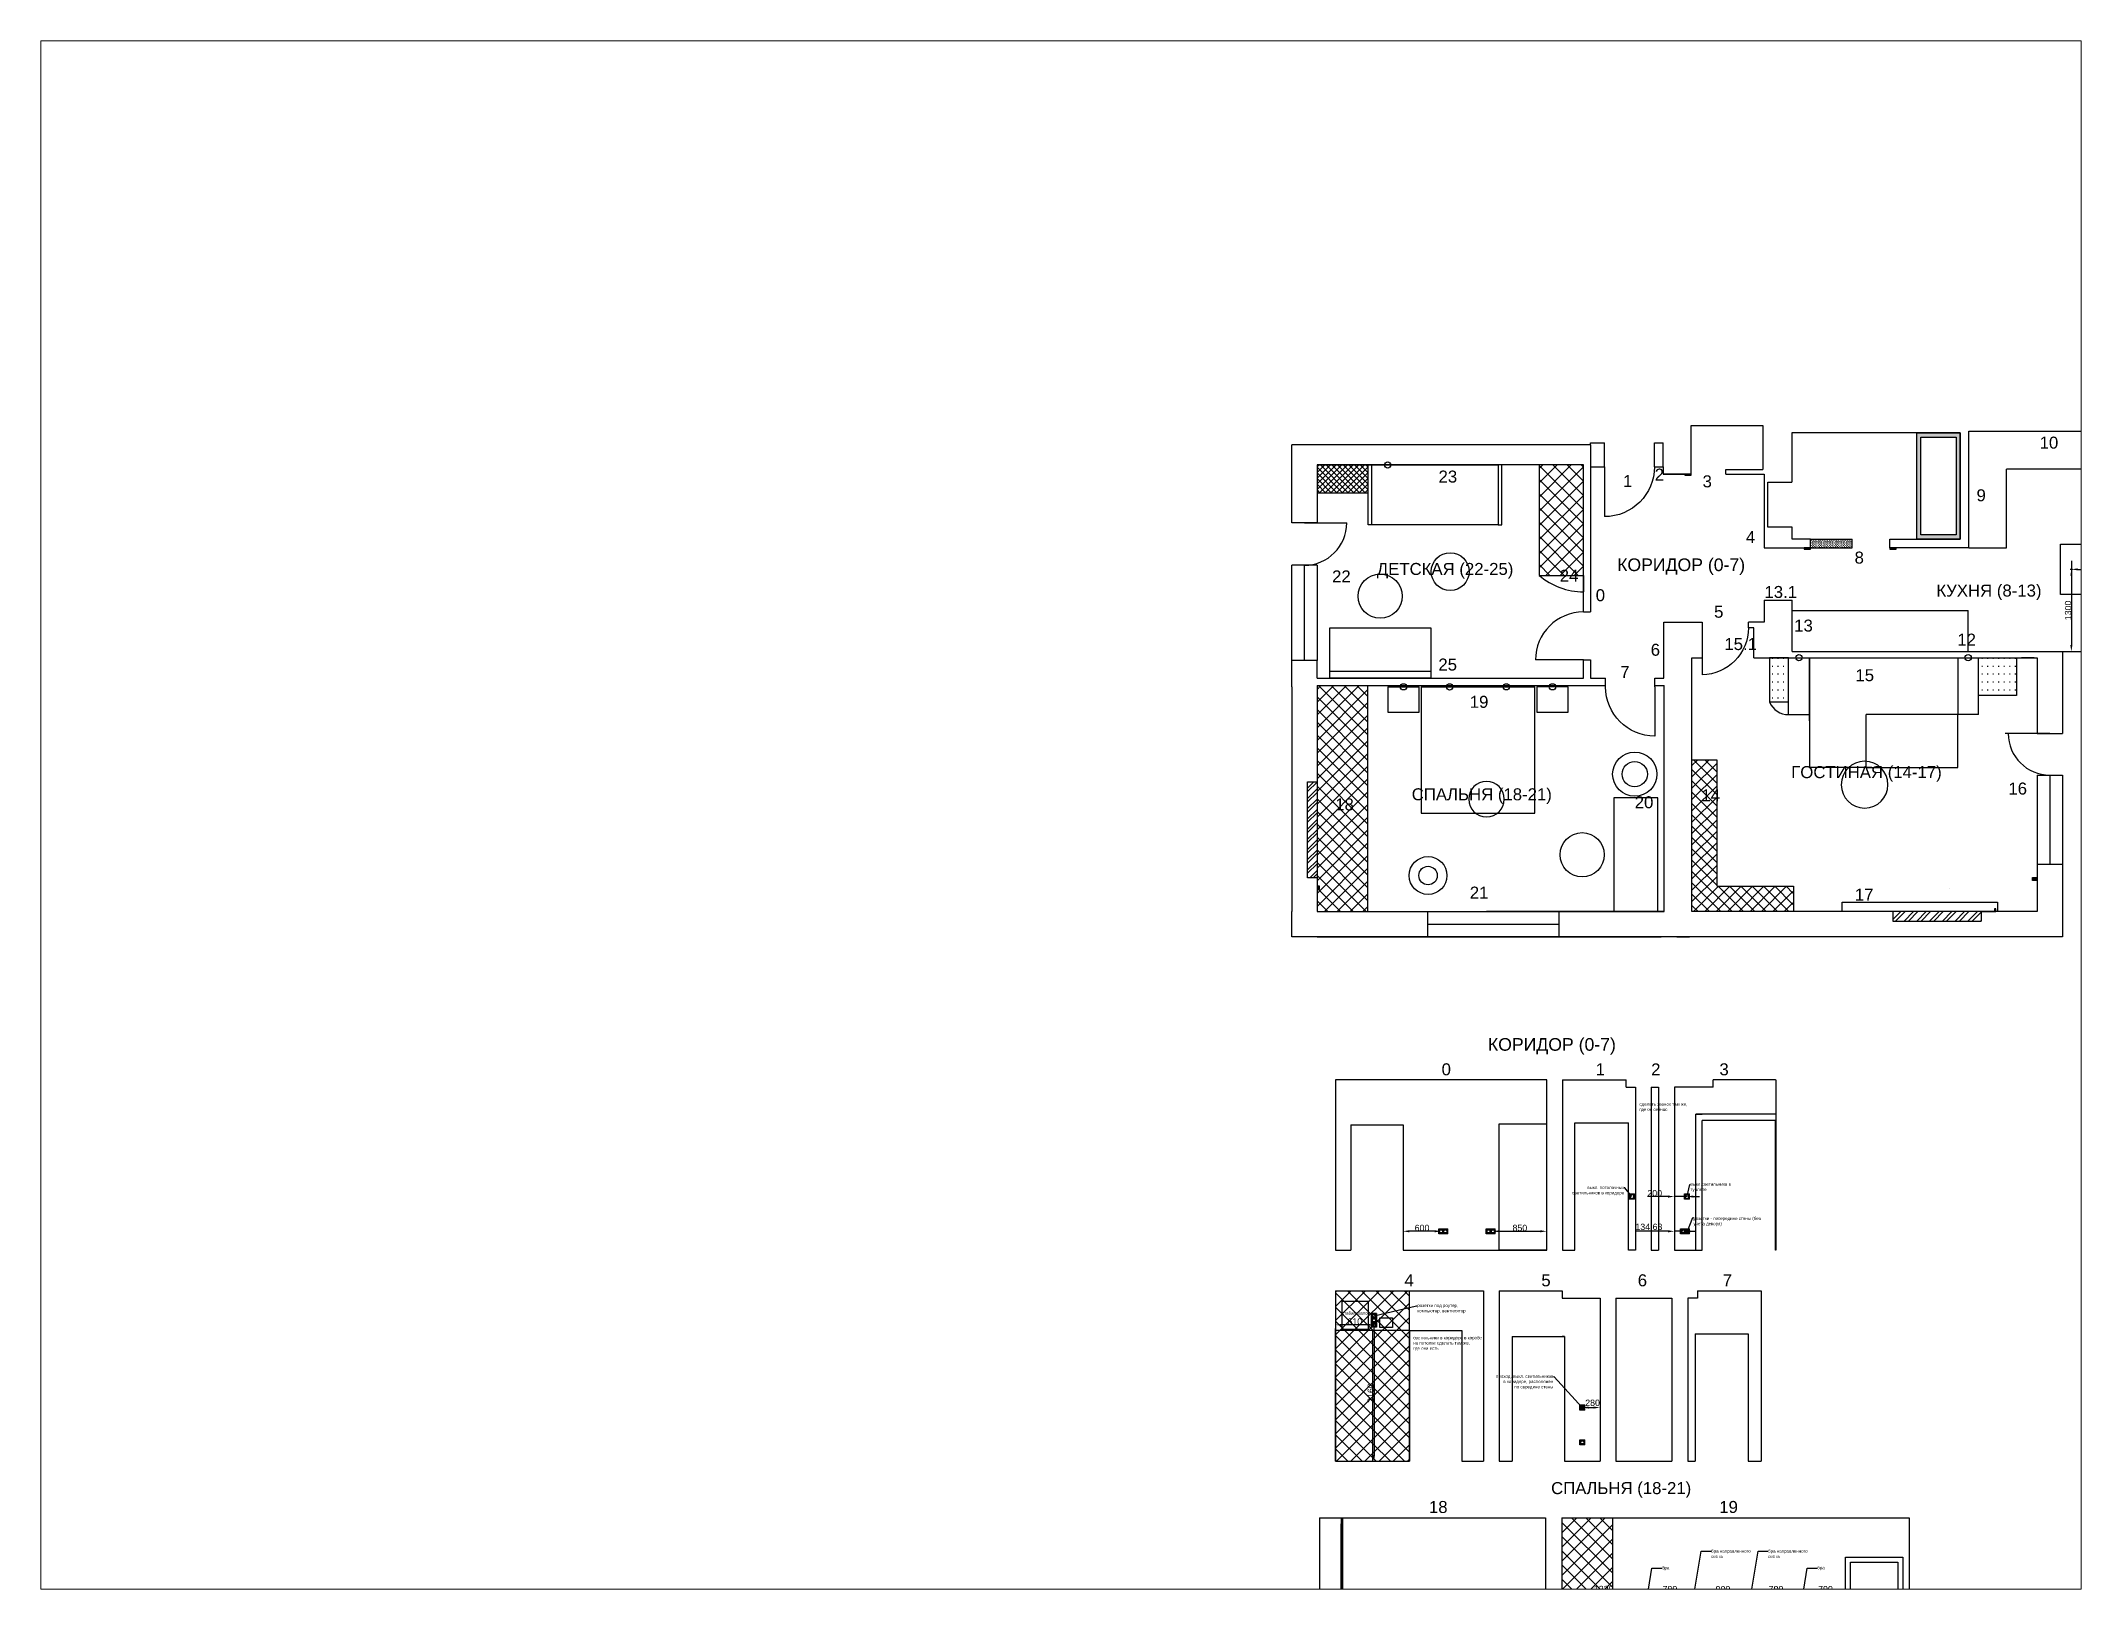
# Paper-space layout 'Лист1' of a CAD drawing. Header units: millimetres. Extents: x 26 to 231, y 20 to 176.
# The model-space entities are those that its viewports show. They can reach past a viewport. Long polylines and large blocks are cut down to what shows.
import ezdxf
from ezdxf import colors
from ezdxf.entities.mleader import LeaderData, LeaderLine
from ezdxf.math import Vec2, Vec3

# ---------------------------------------------------------------- set-up
doc = ezdxf.new("R2010")
doc.units = ezdxf.units.MM
doc.linetypes.add('пунктирная', pattern=[6.35, 0, -6.35])
for name, color, linetype in [('вспомогательные линии', 1, 'пунктирная'), ('зона телевизора и камина', 112, 'Continuous'), ('мебель', 5, 'Continuous'), ('нумерация стен', 7, 'Continuous'), ('размеры', 7, 'Continuous'), ('светильники и розетки', 18, 'Continuous'), ('стабилизатор и слаботочный шкаф', 250, 'Continuous'), ('стены двери окна', 7, 'Continuous'), ('стол прямоугольный', 5, 'Continuous'), ('условные обозначения', 7, 'Continuous'), ('цветы', 82, 'Continuous')]:
    doc.layers.add(name, color=color, linetype=linetype)
doc.styles.get("Standard").update_dxf_attribs({"font": 'arial.ttf', "height": 100})
doc.dimstyles.new('ISO-25', dxfattribs={"dimtxt": 100, "dimasz": 100, "dimexe": 1.25, "dimexo": 0.625, "dimtad": 1, "dimtxsty": 'Standard', "dimcen": 2.5, "dimadec": 0, "dimazin": 0, "dimtfac": 1, "dimtmove": 0, "dimatfit": 3, "dimfxl": 1, "dimarcsym": 0})
pattern_1 = [(45, (35185, -36402.68), (-112.2532, 112.2532), []), (135, (35185, -36402.68), (-112.2532, -112.2532), [])]

psp = doc.layouts.new('Лист1')

msp = doc.modelspace()

# ---------------------------------------------------------------- texts
at = {"layer": 'нумерация стен', "attachment_point": 1}
for s, width, insert, char_height in [('10', 340.26469, (12445.23, 6565.451), 190), ('23', 340.26469, (2922.8, 6028.265), 190), ('1', 340.26469, (5844.397, 5955.976), 190), ('2', 340.26469, (6346.997, 6059.184), 190), ('3', 340.26469, (7105.154, 5952.507), 190), ('9', 340.26469, (11445.351, 5731.242), 190), ('4', 340.26469, (7792.356, 5071.673), 190), ('ДЕТСКАЯ (22-25)', 2401.25318, (1945.073, 4565.063), 190), ('КОРИДОР (0-7)', 2552.49927, (5751.978, 4636.15), 200), ('8', 340.26469, (9513.622, 4744.936), 190), ('22', 340.26469, (1235.668, 4446.676), 190), ('24', 340.26469, (4842.181, 4457.248), 190), ('13.1', 340.26469, (8085.551, 4200.304), 190), ('КУХНЯ (8-13)', 2552.49927, (10809.857, 4222.968), 190), ('0', 340.26469, (5412.856, 4148.991), 190), ('5', 340.26469, (7287.821, 3887.47), 190), ('13', 340.26469, (8556.84, 3667.766), 190), ('6', 340.26469, (6284.017, 3285.392), 190), ('15.1', 340.26469, (7450.469, 3375.293), 190), ('12', 340.26469, (11140.743, 3445.541), 190), ('25', 340.26469, (2920.021, 3050.798), 190), ('7', 340.26469, (5802.214, 2934.087), 190), ('15', 340.26469, (9527.269, 2882.404), 190), ('19', 340.26469, (3417.635, 2460.214), 190), ('ГОСТИНАЯ (14-17)', 2852.52343, (8509.749, 1346.571), 190), ('СПАЛЬНЯ (18-21)', 2253.54622, (2497.531, 995.412), 190), ('14', 340.26469, (7086.762, 978.83), 190), ('16', 340.26469, (11950.074, 1086.486), 190), ('18', 340.26469, (1286.13, 834.713), 190), ('20', 340.26469, (6030.446, 869.054), 190), ('21', 340.26469, (3417.635, -561.845), 190), ('17', 340.26469, (9518.288, -592.667), 190), ('КОРИДОР (0-7)', 2552.49927, (3704.851, -2961.416), 200), ('0', 340.26469, (2971.678, -3360.583), 190), ('1', 340.26469, (5411.172, -3360.583), 190), ('2', 340.26469, (6290.604, -3361.732), 190), ('3', 340.26469, (7372.498, -3360.583), 190), ('4', 340.26469, (2382.398, -6702.515), 190), ('5', 340.26469, (4551.048, -6702.515), 190), ('6', 340.26469, (6078.525, -6702.515), 190), ('7', 340.26469, (7424.513, -6702.515), 190), ('СПАЛЬНЯ (18-21)', 2253.54622, (4705.432, -9994.178), 190), ('18', 340.26469, (2770.617, -10292.916), 190), ('19', 340.26469, (7370.08, -10292.916), 190)]:
    msp.add_mtext_dynamic_manual_height_columns(s, width=width, gutter_width=500, heights=[0], dxfattribs=dict(at, insert=insert, char_height=char_height))
at = {"layer": 'нумерация стен', "color": 18, "insert": (6104.907, -3982.389), "char_height": 50, "attachment_point": 1}
msp.add_mtext_dynamic_manual_height_columns('{\\C6;сделать звонок там же,\\Pгде он сейчас}', width=2401.25318, gutter_width=500, heights=[0], dxfattribs=at)
at = {"layer": 'светильники и розетки', "color": 1, "insert": (1390.604, -7292.176), "char_height": 100, "attachment_point": 1}
msp.add_mtext_dynamic_manual_height_columns('{\\H0.5x;\\C250;стабилизатор}', width=2401.25318, gutter_width=500, heights=[0], dxfattribs=at)
at = {"layer": 'светильники и розетки', "color": 0, "insert": (2522.255, -7681.792), "char_height": 100, "attachment_point": 1}
msp.add_mtext_dynamic_manual_height_columns('{\\H0.5x;\\C6;светильники в коридоре в коробе \\Pна потолке сделать там же, \\Pгде они есть}', width=2401.25318, gutter_width=500, heights=[0], dxfattribs=at)

# ---------------------------------------------------------------- blocks, each defined once
blk = doc.blocks.new('кровать')
at = {"color": 5}
for p, q in [((7742, 1973), (7742, -27)), ((7742, 1973), (9542, 1973)), ((9542, -27), (9542, 1973)), ((7742, -27), (9542, -27))]:
    blk.add_line(p, q, dxfattribs=at)
blk = doc.blocks.new('тумба 5')
at = {"color": 5}
for p, q in [((4052, 3255), (4052, 2855)), ((4552, 3255), (4052, 3255)), ((4552, 2855), (4552, 3255)), ((4052, 2855), (4552, 2855))]:
    blk.add_line(p, q, dxfattribs=at)
blk = doc.blocks.new('стол2')
at = {"color": 5}
for p, q in [((8135, 1379), (7435, 1379)), ((7435, 1379), (7435, -421)), ((8135, -421), (8135, 1379)), ((7435, -421), (8135, -421))]:
    blk.add_line(p, q, dxfattribs=at)
blk = doc.blocks.new('САшина кровать')
at = {"layer": 'мебель'}
for p, q in [((2443, 5311), (4443, 5311)), ((2443, 4361), (2443, 5311)), ((4443, 5311), (4443, 4361)), ((4443, 4361), (2443, 4361))]:
    blk.add_line(p, q, dxfattribs=at)
blk = doc.blocks.new('САшин стол')
at = {"layer": 'мебель'}
for p, q in [((-2979, 4480), (-1379, 4480)), ((-2979, 3680), (-2979, 4480)), ((-1379, 4480), (-1379, 3680)), ((-1379, 3680), (-2979, 3680))]:
    blk.add_line(p, q, dxfattribs=at)
blk = doc.blocks.new('стол 1')
at = {"layer": 'мебель'}
for p, q in [((31333, -2247), (30533, -2247)), ((30533, -2247), (30533, -3447)), ((31333, -3447), (31333, -2247)), ((30533, -3447), (31333, -3447))]:
    blk.add_line(p, q, dxfattribs=at)
blk = doc.blocks.new('молдинг')
at = {"layer": 'размеры'}
blk.add_line((-7180, 31497), (-7280, 31497), dxfattribs=at)
at = {"layer": 'стены двери окна'}
for p, q in [((-7280, 31497), (-7280, 31477)), ((-7280, 31477), (-7180, 31477)), ((-7260, 31477), (-7260, 31497)), ((-7240, 31477), (-7240, 31497)), ((-7220, 31477), (-7220, 31497)), ((-7200, 31477), (-7200, 31497)), ((-7180, 31477), (-7180, 31497))]:
    blk.add_line(p, q, dxfattribs=at)
blk = doc.blocks.new('*D42')
at = {"layer": 'Defpoints', "color": 0, "transparency": 16777216}
for p in [(12948, 4463), (13973, 4463), (13973, 4463)]:
    blk.add_point(p, dxfattribs=at)
at = {"layer": 'размеры', "color": 0, "lineweight": -2, "transparency": 16777216}
for p, q in [((12948, 4464), (12948, 4465)), ((13048, 4463), (13873, 4463)), ((13973, 4464), (13973, 4465))]:
    blk.add_line(p, q, dxfattribs=at)
at = {"layer": 'размеры', "color": 0, "transparency": 16777216}
for points in [[(13048, 4480), (13048, 4447), (12948, 4463)], [(13873, 4480), (13873, 4447), (13973, 4463)]]:
    blk.add_solid(points, dxfattribs=at)
at = {"layer": 'размеры', "color": 0, "transparency": 16777216, "insert": (13460, 4515), "char_height": 100, "attachment_point": 5}
blk.add_mtext('1025', dxfattribs=at)
blk = doc.blocks.new('*D43')
at = {"layer": 'Defpoints', "color": 0, "transparency": 16777216}
for p in [(12948, 4463), (12948, 3163), (12948, 3163)]:
    blk.add_point(p, dxfattribs=at)
at = {"layer": 'размеры', "color": 0, "lineweight": -2, "transparency": 16777216}
for p, q in [((12947, 4463), (12946, 4463)), ((12948, 4363), (12948, 3263)), ((12947, 3163), (12946, 3163))]:
    blk.add_line(p, q, dxfattribs=at)
at = {"layer": 'размеры', "color": 0, "transparency": 16777216}
for points in [[(12931, 4363), (12964, 4363), (12948, 4463)], [(12931, 3263), (12964, 3263), (12948, 3163)]]:
    blk.add_solid(points, dxfattribs=at)
at = {"layer": 'размеры', "color": 0, "transparency": 16777216, "insert": (12896, 3813), "char_height": 100, "attachment_point": 5, "rotation": 90}
blk.add_mtext('1300', dxfattribs=at)
blk = doc.blocks.new('*D48')
at = {"layer": 'Defpoints', "color": 0, "transparency": 16777216}
for p in [(6978, -11741), (7878, -11741), (7878, -11741)]:
    blk.add_point(p, dxfattribs=at)
at = {"layer": 'размеры', "color": 0, "lineweight": -2, "transparency": 16777216}
for p, q in [((6978, -11742), (6978, -11743)), ((7078, -11741), (7778, -11741)), ((7878, -11741), (7878, -11740))]:
    blk.add_line(p, q, dxfattribs=at)
at = {"layer": 'размеры', "color": 0, "transparency": 16777216}
for points in [[(7078, -11725), (7078, -11758), (6978, -11741)], [(7778, -11725), (7778, -11758), (7878, -11741)]]:
    blk.add_solid(points, dxfattribs=at)
at = {"layer": 'размеры', "color": 0, "transparency": 16777216, "insert": (7428, -11690), "char_height": 100, "attachment_point": 5}
blk.add_mtext('900', dxfattribs=at)
blk = doc.blocks.new('*D52')
at = {"layer": 'Defpoints', "color": 0, "transparency": 16777216}
for p in [(4878, -11740), (4878, -11740), (6198, -11740)]:
    blk.add_point(p, dxfattribs=at)
at = {"layer": 'размеры', "color": 0, "lineweight": -2, "transparency": 16777216}
for p, q in [((4878, -11739), (4878, -11739)), ((6098, -11740), (4978, -11740)), ((6198, -11739), (6198, -11739))]:
    blk.add_line(p, q, dxfattribs=at)
at = {"layer": 'размеры', "color": 0, "transparency": 16777216}
for points in [[(4978, -11723), (4978, -11757), (4878, -11740)], [(6098, -11723), (6098, -11757), (6198, -11740)]]:
    blk.add_solid(points, dxfattribs=at)
at = {"layer": 'размеры', "color": 0, "transparency": 16777216, "insert": (5538, -11688), "char_height": 100, "attachment_point": 5}
blk.add_mtext('1320', dxfattribs=at)
blk = doc.blocks.new('проходной выключатель')
at = {"layer": 'светильники и розетки'}
for p, q in [((-33636, -5663), (-33636, -5581)), ((-33636, -5581), (-33554, -5581)), ((-33554, -5663), (-33636, -5663)), ((-33625, -5592), (-33565, -5592)), ((-33625, -5592), (-33625, -5652)), ((-33625, -5592), (-33565, -5652)), ((-33625, -5652), (-33565, -5592)), ((-33565, -5652), (-33625, -5652)), ((-33565, -5592), (-33565, -5592)), ((-33565, -5652), (-33565, -5592)), ((-33554, -5663), (-33554, -5581))]:
    blk.add_line(p, q, dxfattribs=at)
blk = doc.blocks.new('розетка')
at = {"layer": 'светильники и розетки'}
for p, q in [((-33636, -5863), (-33636, -5781)), ((-33636, -5781), (-33554, -5781)), ((-33554, -5863), (-33554, -5781)), ((-33554, -5863), (-33636, -5863))]:
    blk.add_line(p, q, dxfattribs=at)
for radius in [35, 25]:
    blk.add_circle((-33595, -5822), radius, dxfattribs=at)
blk = doc.blocks.new('*D65')
at = {"layer": 'Defpoints', "color": 0, "transparency": 16777216}
for p in [(5201, -8813), (5481, -8813), (5481, -8813)]:
    blk.add_point(p, dxfattribs=at)
at = {"layer": 'размеры', "color": 0, "lineweight": -2, "transparency": 16777216}
for p, q in [((5201, -8813), (5201, -8814)), ((5301, -8813), (5381, -8813)), ((5481, -8812), (5481, -8812))]:
    blk.add_line(p, q, dxfattribs=at)
at = {"layer": 'размеры', "color": 0, "transparency": 16777216}
for points in [[(5301, -8796), (5301, -8830), (5201, -8813)], [(5381, -8796), (5381, -8830), (5481, -8813)]]:
    blk.add_solid(points, dxfattribs=at)
at = {"layer": 'размеры', "color": 0, "transparency": 16777216, "insert": (5363, -8738), "char_height": 100, "attachment_point": 5}
blk.add_mtext('280', dxfattribs=at)
blk = doc.blocks.new('выключатель')
at = {"layer": 'светильники и розетки'}
for p, q in [((-33637, -5464), (-33637, -5382)), ((-33637, -5382), (-33555, -5382)), ((-33555, -5464), (-33637, -5464)), ((-33626, -5393), (-33566, -5393)), ((-33626, -5393), (-33626, -5453)), ((-33566, -5453), (-33626, -5453)), ((-33566, -5393), (-33566, -5393)), ((-33566, -5453), (-33566, -5393)), ((-33555, -5464), (-33555, -5382))]:
    blk.add_line(p, q, dxfattribs=at)
blk = doc.blocks.new('*D66')
at = {"layer": 'Defpoints', "color": 0, "transparency": 16777216}
for p in [(3786, -6021), (4636, -6021), (4636, -6021)]:
    blk.add_point(p, dxfattribs=at)
at = {"layer": 'размеры', "color": 0, "lineweight": -2, "transparency": 16777216}
for p, q in [((3786, -6022), (3786, -6022)), ((3886, -6021), (4536, -6021)), ((4636, -6020), (4636, -6020))]:
    blk.add_line(p, q, dxfattribs=at)
at = {"layer": 'размеры', "color": 0, "transparency": 16777216}
for points in [[(3886, -6004), (3886, -6038), (3786, -6021)], [(4536, -6004), (4536, -6038), (4636, -6021)]]:
    blk.add_solid(points, dxfattribs=at)
at = {"layer": 'размеры', "color": 0, "transparency": 16777216, "insert": (4211, -5969), "char_height": 100, "attachment_point": 5}
blk.add_mtext('850', dxfattribs=at)
blk = doc.blocks.new('*D67')
at = {"layer": 'Defpoints', "color": 0, "transparency": 16777216}
for p in [(2361, -6021), (2361, -6021), (2961, -6021)]:
    blk.add_point(p, dxfattribs=at)
at = {"layer": 'размеры', "color": 0, "lineweight": -2, "transparency": 16777216}
for p, q in [((2361, -6022), (2361, -6022)), ((2861, -6021), (2461, -6021)), ((2961, -6020), (2961, -6020))]:
    blk.add_line(p, q, dxfattribs=at)
at = {"layer": 'размеры', "color": 0, "transparency": 16777216}
for points in [[(2461, -6004), (2461, -6038), (2361, -6021)], [(2861, -6004), (2861, -6038), (2961, -6021)]]:
    blk.add_solid(points, dxfattribs=at)
at = {"layer": 'размеры', "color": 0, "transparency": 16777216, "insert": (2661, -5969), "char_height": 100, "attachment_point": 5}
blk.add_mtext('600', dxfattribs=at)
blk = doc.blocks.new('*D80')
at = {"layer": 'Defpoints', "color": 0, "transparency": 16777216}
for p in [(6659, -5471), (6659, -5471), (6859, -5471)]:
    blk.add_point(p, dxfattribs=at)
at = {"layer": 'размеры', "color": 0, "lineweight": -2, "transparency": 16777216}
for p, q in [((6559, -5471), (6235, -5471)), ((6659, -5470), (6659, -5470)), ((6859, -5471), (6659, -5471)), ((6859, -5470), (6859, -5470)), ((6959, -5471), (7059, -5471))]:
    blk.add_line(p, q, dxfattribs=at)
at = {"layer": 'размеры', "color": 0, "transparency": 16777216}
for points in [[(6559, -5454), (6559, -5488), (6659, -5471)], [(6959, -5454), (6959, -5488), (6859, -5471)]]:
    blk.add_solid(points, dxfattribs=at)
at = {"layer": 'размеры', "color": 0, "transparency": 16777216, "insert": (6347, -5419), "char_height": 100, "attachment_point": 5}
blk.add_mtext('200', dxfattribs=at)
blk = doc.blocks.new('*D85')
at = {"layer": 'Defpoints', "color": 0, "transparency": 16777216}
for p in [(8658, -11741), (9448, -11741), (9448, -11741)]:
    blk.add_point(p, dxfattribs=at)
at = {"layer": 'размеры', "color": 0, "lineweight": -2, "transparency": 16777216}
for p, q in [((8658, -11742), (8658, -11743)), ((8758, -11741), (9348, -11741)), ((9448, -11741), (9448, -11740))]:
    blk.add_line(p, q, dxfattribs=at)
at = {"layer": 'размеры', "color": 0, "transparency": 16777216}
for points in [[(8758, -11725), (8758, -11758), (8658, -11741)], [(9348, -11725), (9348, -11758), (9448, -11741)]]:
    blk.add_solid(points, dxfattribs=at)
at = {"layer": 'размеры', "color": 0, "transparency": 16777216, "insert": (9053, -11690), "char_height": 100, "attachment_point": 5}
blk.add_mtext('790', dxfattribs=at)
blk = doc.blocks.new('стабилизатор')
at = {"layer": 'стабилизатор и слаботочный шкаф'}
for p, q in [((-35122, 29476), (-35122, 29036)), ((-34702, 29476), (-35122, 29476)), ((-34702, 29036), (-34702, 29476)), ((-35122, 29036), (-34702, 29036))]:
    blk.add_line(p, q, dxfattribs=at)
blk = doc.blocks.new('слаботочный шкаф')
at = {"layer": 'стабилизатор и слаботочный шкаф'}
for p, q in [((-35730, 29108), (-35530, 29108)), ((-35730, 28958), (-35730, 29108)), ((-35530, 29108), (-35530, 28958)), ((-35530, 28958), (-35730, 28958))]:
    blk.add_line(p, q, dxfattribs=at)
blk = doc.blocks.new('*D92')
at = {"layer": 'Defpoints', "color": 0, "transparency": 16777216}
for p in [(1901, -7503), (1901, -9663), (1901, -9663)]:
    blk.add_point(p, dxfattribs=at)
at = {"layer": 'размеры', "color": 0, "lineweight": -2, "transparency": 16777216}
for p, q in [((1900, -7503), (1899, -7503)), ((1901, -7603), (1901, -9563)), ((1901, -9663), (1902, -9663))]:
    blk.add_line(p, q, dxfattribs=at)
at = {"layer": 'размеры', "color": 0, "transparency": 16777216}
for points in [[(1884, -7603), (1917, -7603), (1901, -7503)], [(1884, -9563), (1917, -9563), (1901, -9663)]]:
    blk.add_solid(points, dxfattribs=at)
at = {"layer": 'размеры', "color": 0, "transparency": 16777216, "insert": (1849, -8583), "char_height": 100, "attachment_point": 5, "rotation": 90}
blk.add_mtext('2160', dxfattribs=at)
blk = doc.blocks.new('*D112')
at = {"layer": 'Defpoints', "color": 0, "transparency": 16777216}
for p in [(6659, -6021), (6659, -6021), (6793, -6021)]:
    blk.add_point(p, dxfattribs=at)
at = {"layer": 'размеры', "color": 0, "lineweight": -2, "transparency": 16777216}
for p, q in [((6559, -6021), (6052, -6021)), ((6659, -6020), (6659, -6020)), ((6793, -6021), (6659, -6021)), ((6793, -6020), (6793, -6020)), ((6893, -6021), (6993, -6021))]:
    blk.add_line(p, q, dxfattribs=at)
at = {"layer": 'размеры', "color": 0, "transparency": 16777216}
for points in [[(6559, -6004), (6559, -6038), (6659, -6021)], [(6893, -6004), (6893, -6038), (6793, -6021)]]:
    blk.add_solid(points, dxfattribs=at)
at = {"layer": 'размеры', "color": 0, "transparency": 16777216, "insert": (6255, -5960), "char_height": 100, "attachment_point": 5}
blk.add_mtext('134,63', dxfattribs=at)
blk = doc.blocks.new('двойник')
at = {"layer": 'светильники и розетки'}
for p, q in [((-28427, 30341), (-28427, 30423)), ((-28427, 30423), (-28356, 30423)), ((-28356, 30341), (-28356, 30423)), ((-28356, 30341), (-28356, 30423)), ((-28356, 30423), (-28285, 30423)), ((-28285, 30341), (-28285, 30423)), ((-28356, 30341), (-28427, 30341)), ((-28285, 30341), (-28356, 30341))]:
    blk.add_line(p, q, dxfattribs=at)
for centre, radius in [((-28392, 30382), 35), ((-28392, 30382), 25), ((-28321, 30382), 35), ((-28321, 30382), 25)]:
    blk.add_circle(centre, radius, dxfattribs=at)
blk = doc.blocks.new('тройной')
at = {"layer": 'светильники и розетки'}
for p, q in [((-26239, 10670), (-26239, 10752)), ((-26239, 10752), (-26168, 10752)), ((-26168, 10670), (-26239, 10670)), ((-26168, 10670), (-26168, 10752)), ((-26168, 10670), (-26168, 10752)), ((-26168, 10752), (-26097, 10752)), ((-26097, 10670), (-26168, 10670)), ((-26097, 10670), (-26097, 10752)), ((-26097, 10670), (-26097, 10752)), ((-26097, 10752), (-26026, 10752)), ((-26026, 10670), (-26097, 10670)), ((-26026, 10670), (-26026, 10752))]:
    blk.add_line(p, q, dxfattribs=at)
for centre, radius in [((-26204, 10711), 35), ((-26204, 10711), 25), ((-26133, 10711), 35), ((-26133, 10711), 25), ((-26062, 10711), 35), ((-26062, 10711), 25)]:
    blk.add_circle(centre, radius, dxfattribs=at)
blk = doc.blocks.new('*D128')
at = {"layer": 'Defpoints', "color": 0, "transparency": 16777216}
for p in [(6978, -11741), (6978, -11743), (6198, -12011)]:
    blk.add_point(p, dxfattribs=at)
at = {"layer": 'размеры', "color": 0, "lineweight": -2, "transparency": 16777216}
for p, q in [((6198, -12011), (6198, -11740)), ((6298, -11741), (6878, -11741)), ((6978, -11742), (6978, -11740))]:
    blk.add_line(p, q, dxfattribs=at)
at = {"layer": 'размеры', "color": 0, "transparency": 16777216}
for points in [[(6298, -11725), (6298, -11758), (6198, -11741)], [(6878, -11725), (6878, -11758), (6978, -11741)]]:
    blk.add_solid(points, dxfattribs=at)
at = {"layer": 'размеры', "color": 0, "transparency": 16777216, "insert": (6588, -11690), "char_height": 100, "attachment_point": 5}
blk.add_mtext('780', dxfattribs=at)
blk = doc.blocks.new('*D129')
at = {"layer": 'Defpoints', "color": 0, "transparency": 16777216}
for p in [(7878, -11741), (8658, -11741), (8658, -12011)]:
    blk.add_point(p, dxfattribs=at)
at = {"layer": 'размеры', "color": 0, "lineweight": -2, "transparency": 16777216}
for p, q in [((7878, -11741), (7878, -11740)), ((7978, -11741), (8558, -11741)), ((8658, -12011), (8658, -11740))]:
    blk.add_line(p, q, dxfattribs=at)
at = {"layer": 'размеры', "color": 0, "transparency": 16777216}
for points in [[(7978, -11725), (7978, -11758), (7878, -11741)], [(8558, -11725), (8558, -11758), (8658, -11741)]]:
    blk.add_solid(points, dxfattribs=at)
at = {"layer": 'размеры', "color": 0, "transparency": 16777216, "insert": (8268, -11690), "char_height": 100, "attachment_point": 5}
blk.add_mtext('780', dxfattribs=at)
blk = doc.blocks.new('*D130')
at = {"layer": 'Defpoints', "color": 0, "transparency": 16777216}
for p in [(6978, -11741), (6978, -13261), (6978, -13261)]:
    blk.add_point(p, dxfattribs=at)
at = {"layer": 'размеры', "color": 0, "lineweight": -2, "transparency": 16777216}
for p, q in [((6977, -11741), (6976, -11741)), ((6978, -11841), (6978, -13161)), ((6977, -13261), (6976, -13261))]:
    blk.add_line(p, q, dxfattribs=at)
at = {"layer": 'размеры', "color": 0, "transparency": 16777216}
for points in [[(6961, -11841), (6994, -11841), (6978, -11741)], [(6961, -13161), (6994, -13161), (6978, -13261)]]:
    blk.add_solid(points, dxfattribs=at)
at = {"layer": 'размеры', "color": 0, "transparency": 16777216, "insert": (6913, -12557), "char_height": 100, "attachment_point": 5, "rotation": 90}
blk.add_mtext('1520', dxfattribs=at)
blk = doc.blocks.new('*D138')
at = {"layer": 'Defpoints', "color": 0, "transparency": 16777216}
for p in [(1291, -7503), (1291, -7503), (1901, -7503)]:
    blk.add_point(p, dxfattribs=at)
at = {"layer": 'размеры', "color": 0, "lineweight": -2, "transparency": 16777216}
for p, q in [((1291, -7502), (1291, -7502)), ((1801, -7503), (1391, -7503)), ((1901, -7502), (1901, -7502))]:
    blk.add_line(p, q, dxfattribs=at)
at = {"layer": 'размеры', "color": 0, "transparency": 16777216}
for points in [[(1391, -7486), (1391, -7520), (1291, -7503)], [(1801, -7486), (1801, -7520), (1901, -7503)]]:
    blk.add_solid(points, dxfattribs=at)
at = {"layer": 'размеры', "color": 0, "transparency": 16777216, "insert": (1596, -7451), "char_height": 100, "attachment_point": 5}
blk.add_mtext('610', dxfattribs=at)

# ---------------------------------------------------------------- dimensions: what is measured, and where the dimension line sits
at = {"layer": 'размеры'}
for base, p1, p2, picture, middle in [((13972.641, 4463.41), (12947.641, 4463.41), (13972.641, 4463.41), '*D42', (13460.141, 4515.092)), ((6658.604, -5470.928), (6858.604, -5470.928), (6658.604, -5470.928), '*D80', (6346.826, -5419.246)), ((2360.604, -6020.928), (2960.604, -6020.928), (2360.604, -6020.928), '*D67', (2660.604, -5969.246)), ((4635.604, -6020.928), (3785.604, -6020.928), (4635.604, -6020.928), '*D66', (4210.604, -5969.246)), ((6658.604189593, -6020.928013399), (6793.229189593, -6020.928013399), (6658.604189593, -6020.928013399), '*D112', (6255.114250985, -5960.207515446)), ((1290.604, -7502.86), (1900.604, -7502.86), (1290.604, -7502.86), '*D138', (1595.604, -7451.177)), ((4877.641, -11740.08), (6197.641, -11740.08), (4877.641, -11740.08), '*D52', (5537.641, -11688.363)), ((6977.641, -11741.31), (6197.641, -12011.31), (6977.641, -11742.56), '*D128', (6587.641, -11689.627)), ((7877.641, -11741.31), (6977.641, -11741.31), (7877.641, -11741.31), '*D48', (7427.641, -11689.627)), ((8657.641, -11741.31), (7877.641, -11741.31), (8657.641, -12011.31), '*D129', (8267.641, -11689.627)), ((9447.641, -11741.31), (8657.642, -11741.31), (9447.641, -11741.31), '*D85', (9052.641, -11689.627))]:
    dim = msp.add_linear_dim(base=base, p1=p1, p2=p2, dimstyle='ISO-25', dxfattribs=at)
    dim.commit()
    dim.dimension.update_dxf_attribs({"geometry": picture, "text_midpoint": middle})
for base, p1, p2, picture, middle in [((12947.641, 3163.41), (12947.641, 4463.41), (12947.641, 3163.41), '*D43', (12895.925, 3813.41)), ((1900.604, -9662.86), (1900.604, -7502.86), (1900.604, -9662.86), '*D92', (1848.922, -8582.86))]:
    dim = msp.add_linear_dim(base=base, p1=p1, p2=p2, angle=90, dimstyle='ISO-25', dxfattribs=at)
    dim.commit()
    dim.dimension.update_dxf_attribs({"geometry": picture, "text_midpoint": middle})
dim = msp.add_linear_dim(base=(5480.604, -8812.86), p1=(5200.604, -8812.86), p2=(5480.604, -8812.86), dimstyle='ISO-25', override={"dimtmove": 2}, dxfattribs=at)
dim.commit()
dim.dimension.update_dxf_attribs({"geometry": '*D65', "text_midpoint": (5363.076, -8737.766), "dimtype": 160})
dim = msp.add_linear_dim(base=(6977.641, -13261.31), p1=(6977.641, -11741.31), p2=(6977.641, -13261.31), angle=90, dimstyle='ISO-25', override={"dimtmove": 2}, dxfattribs=at)
dim.commit()
dim.dimension.update_dxf_attribs({"geometry": '*D130', "text_midpoint": (6913.219, -12556.756), "dimtype": 160})

# ---------------------------------------------------------------- hatches: boundary and pattern name
at = {"layer": 'мебель'}
h = msp.add_hatch(dxfattribs=at)
h.set_pattern_fill('ANSI37', color=256, scale=20)
h.set_pattern_definition([(45, (15992.995, -26693.97), (-44.90128, 44.90128), []), (135, (15992.995, -26693.97), (-44.90128, -44.90128), [])])
h.paths.add_polyline_path([(1807.641, 6117.785), (997.641, 6117.785), (997.641, 5677.785), (1807.641, 5677.785)])
h = msp.add_hatch(dxfattribs=at)
h.set_pattern_fill('ANSI37', color=256, scale=50)
h.set_pattern_definition([(45, (15993, -26693.97), (-112.2532, 112.2532), []), (135, (15993, -26693.97), (-112.2532, -112.2532), [])])
h.paths.add_polyline_path([(5217.641, 6117.785), (4617.641, 6117.785), (4517.641, 6117.802), (4517.641, 4367.785), (5217.641, 4367.785)])
h.paths.add_polyline_path([(4786.904, 4162.722), (5177.143, 4162.722), (5177.143, 4554.257), (4786.904, 4554.257)], flags=9)
h = msp.add_hatch(dxfattribs=at)
h.set_pattern_fill('ACAD_ISO07W100', color=256, scale=25)
h.set_pattern_definition([(360, (15993, -26693.97), (1e-12, 125), [12.5, -75])])
h.paths.add_polyline_path([(8467.642, 3063.41), (8167.642, 3063.41), (8167.642, 2363.416), (8467.642, 2363.416)])
h = msp.add_hatch(dxfattribs=at)
h.set_pattern_fill('ACAD_ISO07W100', color=256, scale=25)
h.set_pattern_definition([(360, (15903, -26693.97), (1e-12, 125), [12.5, -75])])
h.paths.add_polyline_path([(12077.642, 3063.41), (11477.642, 3063.41), (11477.642, 2463.41), (12077.642, 2463.41)])
h = msp.add_hatch(dxfattribs=at)
h.set_pattern_fill('ANSI37', color=5, scale=45)
h.set_pattern_definition([(45, (15993, -26693.97), (-101.0279, 101.0279), []), (135, (15993, -26693.97), (-101.0279, -101.0279), [])])
h.paths.add_polyline_path([(1797.641, 2623.41), (997.641, 2623.41), (997.641, -557.215), (1037.641, -557.215), (1037.641, -607.215), (997.641, -607.215), (997.641, -957.215), (1797.641, -957.215)])
at = {"layer": 'мебель', "extrusion": (0, 0, -1)}
h = msp.add_hatch(dxfattribs=at)
h.set_pattern_fill('ANSI37', color=5, scale=40)
h.set_pattern_definition([(135, (15903, -26693.97), (-89.80256, -89.80256), []), (225, (15903, -26693.97), (89.80256, -89.80256), [])])
h.paths.add_polyline_path([(-6937.641, -957.215), (-6937.641, 1442.785), (-7337.641, 1442.785), (-7337.641, -557.215), (-8537.641, -557.215), (-8537.641, -957.215)])
at = {"layer": 'мебель'}
h = msp.add_hatch(dxfattribs=at)
h.set_pattern_fill('ANSI37', color=256, scale=50)
h.set_pattern_definition(pattern_1)
h.paths.add_polyline_path([(2463.104, -6962.86), (1290.604, -6962.86), (1290.604, -7562.86), (1290.604, -7592.86), (2463.104, -7592.86)])
h = msp.add_hatch(dxfattribs=at)
h.set_pattern_fill('ANSI37', color=256, scale=50)
h.set_pattern_definition(pattern_1)
h.paths.add_polyline_path([(1290.604, -9662.86), (1876.854, -9662.86), (1876.854, -7592.86), (1290.604, -7592.86)])
h = msp.add_hatch(dxfattribs=at)
h.set_pattern_fill('ANSI37', color=256, scale=50)
h.set_pattern_definition(pattern_1)
h.paths.add_polyline_path([(1876.854, -9662.86), (2463.104, -9662.86), (2463.104, -7592.86), (1876.854, -7592.86)])
h = msp.add_hatch(dxfattribs=at)
h.set_pattern_fill('ANSI37', color=256, scale=50)
h.set_pattern_definition([(45, (34932.04, -19584.34), (-112.2532, 112.2532), []), (135, (34932.04, -19584.34), (-112.2532, -112.2532), [])])
h.paths.add_polyline_path([(5677.641, -10561.31), (4877.641, -10561.31), (4877.641, -13261.31), (5677.641, -13261.31)])
at = {"layer": 'стены двери окна', "extrusion": (0, 0, -1)}
h = msp.add_hatch(dxfattribs=at)
h.set_pattern_fill('GRASS')
h.set_pattern_definition([(180, (16002.995, -26693.344), (-17.960512, -17.960512), [4.7625, -31.158524]), (135, (16002.995, -26693.344), (-17.960512, -17.960512), [4.7625, -20.6375]), (225, (16002.995, -26693.344), (17.960512, -17.960512), [4.7625, -20.6375])])
h.paths.add_polyline_path([(-10497.641, 4943.41), (-10497.641, 6623.41), (-11187.641, 6623.41), (-11187.641, 4943.41)])
h.paths.add_polyline_path([(-10562.641, 5008.41), (-11122.641, 5008.41), (-11122.641, 6558.41), (-10562.641, 6558.41)], flags=16)
h = msp.add_hatch(dxfattribs=at)
h.set_pattern_fill('GRASS')
h.set_pattern_definition([(180, (15992.995, -26693.344), (-17.960512, -17.960512), [4.7625, -31.158524]), (135, (15992.995, -26693.344), (-17.960512, -17.960512), [4.7625, -20.6375]), (225, (15992.995, -26693.344), (17.960512, -17.960512), [4.7625, -20.6375])])
h.paths.add_polyline_path([(-8812.641, 4803.41), (-8812.641, 4943.41), (-9472.641, 4943.41), (-9472.641, 4803.41)])
at = {"layer": 'стены двери окна'}
h = msp.add_hatch(dxfattribs=at)
h.set_pattern_fill('ANSI32', scale=12)
h.set_pattern_definition([(45, (15993, -26693.34), (-80.8223, 80.8223), []), (45, (16046.88, -26693.34), (-80.8223, 80.8223), [])])
h.paths.add_polyline_path([(847.641, -421.59), (997.641, -421.59), (997.641, 1098.41), (847.641, 1098.41)])
h = msp.add_hatch(color=256, dxfattribs=at)
h.dxf.hatch_style = 1
h.paths.add_polyline_path([(1037.641, -556.59), (997.641, -556.59), (997.641, -606.59), (1037.641, -606.59)])
h = msp.add_hatch(color=256, dxfattribs=at)
h.dxf.hatch_style = 1
h.paths.add_polyline_path([(12407.641, -466.59), (12407.641, -416.59), (12332.641, -416.59), (12332.641, -466.59)])
h = msp.add_hatch(dxfattribs=at)
h.set_pattern_fill('ANSI32', color=256, scale=15)
h.set_pattern_definition([(45, (90, 0.62), (-101.0279, 101.0279), []), (45, (157.35, 0.62), (-101.0279, 101.0279), [])])
h.paths.add_polyline_path([(10117.641, -956.59), (10117.641, -1106.59), (11479.991, -1106.59), (11517.641, -1106.59), (11517.641, -956.59)])
at = {"layer": 'стены двери окна', "extrusion": (0, 0, -1)}
h = msp.add_hatch(color=7, dxfattribs=at)
h.dxf.hatch_style = 1
h.paths.add_polyline_path([(-11752.641, -956.59), (-11727.641, -956.59), (-11727.641, -911.59), (-11752.641, -911.59)])
at = {"layer": 'стены двери окна'}
h = msp.add_hatch(dxfattribs=at)
h.set_pattern_fill('DOTS', scale=12)
h.set_pattern_definition([(360, (34932.039, -17607.711), (9.525, 19.05), [0, -19.05])])
h.paths.add_polyline_path([(1402.641, -10561.31), (1377.641, -10561.31), (1377.641, -13261.31), (1402.641, -13261.31)])

# ---------------------------------------------------------------- linework, layer by layer
at = {"layer": 'вспомогательные линии'}
for p, q in [((8522.641, 4802.785), (8522.641, 4802.785)), ((11023.386, -592.215), (11023.386, -592.215)), ((3885.604, -6320.928), (3885.604, -4320.928)), ((3885.604, -4320.928), (4635.604, -4320.928))]:
    msp.add_line(p, q, dxfattribs=at)
at = {"layer": 'зона телевизора и камина'}
for p, q in [((9317.641, -957.215), (9317.641, -807.215)), ((9317.641, -807.215), (11777.641, -807.215)), ((11777.641, -807.215), (11777.641, -957.215))]:
    msp.add_line(p, q, dxfattribs=at)
at = {"layer": 'мебель'}
for p, q in [((1867.641, 6117.785), (997.641, 6118.41)), ((1807.641, 6117.785), (997.641, 6118.41)), ((997.641, 6117.785), (997.641, 5677.785)), ((1807.641, 5167.785), (1807.641, 6117.785)), ((3927.641, 5167.785), (3927.641, 6118.41)), ((5217.641, 6117.785), (4517.641, 6117.785)), ((4517.641, 6117.785), (4517.641, 4367.785)), ((5217.641, 4117.785), (5217.641, 6117.785)), ((997.641, 5677.785), (1807.641, 5677.785)), ((1867.641, 5167.785), (1807.641, 5167.785)), ((3867.641, 5167.785), (3927.641, 5167.785)), ((4517.641, 4367.785), (5217.641, 4367.785)), ((5217.641, 4367.785), (5217.641, 4107.785)), ((8167.642, 3063.416), (8167.642, 2363.416)), ((8467.642, 3063.41), (8797.642, 3063.504)), ((8797.642, 2063.416), (8797.642, 3063.504)), ((11147.642, 3063.41), (11477.642, 3063.41)), ((11477.642, 2163.41), (11477.642, 3063.416)), ((11477.642, 3063.41), (12077.642, 3063.41)), ((12077.642, 3063.41), (12077.642, 2463.41)), ((1197.641, 2853.41), (2797.641, 2853.41)), ((2117.641, 2602.785), (2617.641, 2602.785)), ((2647.641, 2602.785), (4447.641, 2602.785)), ((8167.642, 2363.416), (8467.642, 2363.416)), ((12077.642, 2463.41), (11477.642, 2463.41)), ((8467.642, 2163.41), (8797.642, 2163.41)), ((7337.641, 1442.785), (6937.641, 1442.785)), ((7337.641, -557.215), (7337.641, 1442.785)), ((9787.642, 1323.322), (8797.642, 1323.41)), ((9697.642, 1323.322), (11147.642, 1323.322)), ((7337.641, 642.785), (7337.641, 842.785)), ((7337.641, -357.215), (7337.641, 642.785)), ((7337.641, -557.215), (8547.641, -557.215)), ((8547.641, -557.215), (8547.641, -957.215)), ((1290.604, -6962.86), (1290.604, -7562.86)), ((1290.604, -6962.86), (2463.104, -6962.86)), ((1290.604, -6962.86), (1290.604, -7562.86)), ((2463.104, -9662.86), (2463.104, -6962.86)), ((1290.604, -9662.86), (1290.604, -7562.86)), ((2463.104, -7592.86), (1290.604, -7592.86)), ((1876.854, -7592.86), (1876.854, -9662.86)), ((1290.604, -9662.86), (2463.104, -9662.86)), ((5677.641, -10561.31), (5677.641, -13261.31))]:
    msp.add_line(p, q, dxfattribs=at)
at = {"layer": 'мебель', "extrusion": (0, 0, -1)}
for p, q in [((11922.641, 4802.785), (11922.641, 6052.785)), ((13972.641, 6052.785), (11922.641, 6052.785)), ((11322.641, 4802.785), (11922.641, 4802.785)), ((8522.641, 3812.785), (11312.641, 3812.785)), ((11312.641, 3162.785), (11312.641, 3812.785)), ((8467.642, 3063.41), (8167.642, 3063.41)), ((11947.641, 1862.785), (11897.641, 1862.785))]:
    msp.add_line(p, q, dxfattribs=at)
at = {"layer": 'мебель', "extrusion": (7.29696e-30, 2.05104e-29, -1)}
for p, q in [((8467.642, 2163.41), (8467.642, 3063.416)), ((8467.642, 3063.41), (11477.642, 3063.41)), ((8797.642, 3063.504), (8797.642, 1323.41)), ((11147.642, 3063.416), (11147.642, 2163.41)), ((11477.642, 2163.41), (9697.642, 2163.41)), ((9697.642, 1323.322), (9697.642, 2163.41)), ((11147.642, 1323.322), (11147.642, 2163.41))]:
    msp.add_line(p, q, dxfattribs=at)
at = {"layer": 'мебель', "color": 5}
msp.add_line((1797.641, 2623.41), (1797.641, -957.215), dxfattribs=at)
for centre in [(1997.641, 4038.41), (5197.641, -56.59)]:
    msp.add_circle(centre, 350, dxfattribs=at)
at = {"layer": 'мебель'}
for centre, radius, start, end in [((5223.567, 5196.047), 1088.278, 229.5591169, 269.6880127), ((8460.026, 2476.981), 313.664, 201.2267076, 271.391398)]:
    msp.add_arc(centre, radius, start, end, dxfattribs=at)
at = {"layer": 'размеры'}
for p, q in [((997.641, 6117.785), (2117.641, 6117.785)), ((8487.641, 4802.785), (8549.215, 4802.785)), ((10072.641, 4802.785), (10172.641, 4802.785)), ((2360.604, -6320.928), (3010.604, -6320.928))]:
    msp.add_line(p, q, dxfattribs=at)
at = {"layer": 'светильники и розетки', "extrusion": (0, 0, -1)}
msp.add_line((12947.641, 4597.785), (12947.641, 4327.785), dxfattribs=at)
at = {"layer": 'светильники и розетки'}
msp.add_line((12967.641, 4463.41), (12927.641, 4463.41), dxfattribs=at)
for centre, radius in [((2117.641, 6117.785), 50), ((3107.641, 4427.785), 300), ((8632.642, 3063.457), 50), ((11312.642, 3063.41), 50), ((2367.641, 2602.785), 50), ((3097.641, 2601.872), 50), ((3997.641, 2602.726), 50), ((4727.641, 2602.785), 50), ((6977.641, -11741.31), 35), ((7877.641, -11741.31), 35)]:
    msp.add_circle(centre, radius, dxfattribs=at)
at = {"layer": 'светильники и розетки', "extrusion": (0, 0, -1)}
for centre, radius in [((-9672.641, 1052.785), 370), ((-3682.641, 822.785), 281)]:
    msp.add_circle(centre, radius, dxfattribs=at)
at = {"layer": 'стены двери окна', "extrusion": (0, 0, -1)}
for p, q in [((5327.641, 6438.41), (5327.641, 6468.41)), ((5327.641, 6468.41), (5552.641, 6468.41)), ((5552.641, 6088.41), (5552.641, 6468.41)), ((6342.641, 6088.41), (6342.641, 6468.41)), ((6342.641, 6468.41), (6482.641, 6468.41)), ((6482.641, 6088.41), (6482.641, 6468.41)), ((6922.641, 6043.41), (6922.641, 6743.41)), ((6922.641, 6743.41), (8062.641, 6743.41)), ((8062.641, 6743.41), (8062.641, 6043.41)), ((11187.641, 6623.41), (8517.641, 6623.41)), ((8517.641, 6623.41), (8517.641, 5843.41)), ((10497.641, 4943.41), (10497.641, 6623.41)), ((10497.641, 6623.41), (11187.641, 6623.41)), ((10497.641, 4943.41), (10497.641, 6623.41)), ((10562.641, 6558.41), (11122.641, 6558.41)), ((10562.641, 5008.41), (10562.641, 6558.41)), ((11122.641, 6558.41), (11122.641, 5008.41)), ((11187.641, 4943.41), (11187.641, 6623.41)), ((11187.641, 6623.41), (11187.641, 4943.41)), ((11322.641, 4803.41), (11322.641, 6653.41)), ((11322.641, 6653.41), (13972.641, 6653.41)), ((5327.641, 6088.41), (5522.641, 6088.41)), ((5522.641, 6088.41), (5522.641, 6088.41)), ((5522.641, 6088.41), (5552.641, 6088.41)), ((5552.641, 6088.41), (5552.641, 5298.41)), ((6342.641, 6088.41), (6372.641, 6088.41)), ((6372.641, 6088.41), (6482.641, 6088.41)), ((6482.641, 6088.41), (6482.641, 5973.41)), ((6482.641, 5973.41), (6922.641, 5973.41)), ((6922.641, 5973.41), (6922.641, 6043.41)), ((7472.641, 6043.41), (8062.641, 6043.41)), ((7472.641, 5973.41), (7472.641, 6043.41)), ((7472.641, 5973.41), (8082.641, 5973.41)), ((8082.641, 5973.41), (8082.641, 4803.41)), ((8137.641, 5133.41), (8137.641, 5843.41)), ((8137.641, 5843.41), (8517.641, 5843.41)), ((8522.641, 5133.41), (8137.641, 5133.41)), ((8522.641, 4943.41), (8522.641, 5133.41)), ((8802.641, 4943.41), (8522.641, 4943.41)), ((8802.641, 4943.41), (8522.641, 4943.41)), ((8812.641, 4943.41), (8522.641, 4943.41)), ((8812.641, 4803.41), (8812.641, 4943.41)), ((8812.641, 4943.41), (9472.641, 4943.41)), ((9472.641, 4803.41), (9472.641, 4943.41)), ((10072.641, 4803.41), (10072.641, 4943.41)), ((10072.641, 4943.41), (11187.641, 4943.41)), ((10072.641, 4943.41), (11187.641, 4943.41)), ((11187.641, 4943.41), (10497.641, 4943.41)), ((11187.641, 4943.41), (10497.641, 4943.41)), ((11122.641, 5008.41), (10562.641, 5008.41)), ((8082.641, 4803.41), (8812.641, 4803.41)), ((8812.641, 4803.41), (9472.641, 4803.41)), ((11322.641, 4803.41), (10072.641, 4803.41)), ((8082.641, 3973.41), (8522.641, 3973.41)), ((8082.641, 3973.41), (8082.641, 3628.41)), ((8522.641, 3163.41), (8522.641, 3973.41)), ((6492.641, 2738.41), (6492.641, 3628.41)), ((6492.641, 3628.41), (7097.641, 3628.41)), ((7097.641, 3628.41), (7097.641, 2793.41)), ((7832.641, 3538.41), (7832.641, 3628.41)), ((8082.641, 3628.41), (7832.641, 3628.41)), ((7917.641, 3538.41), (7832.641, 3538.41)), ((7917.641, 3063.41), (7917.641, 3538.41)), ((5327.641, 3028.41), (5327.641, 2738.41)), ((8522.641, 3163.41), (13972.641, 3163.41)), ((6352.641, 2623.41), (6402.641, 2623.41)), ((11517.641, -956.59), (11752.641, -956.59)), ((11752.641, -911.59), (11727.641, -911.59)), ((11727.641, -911.59), (11727.641, -956.59)), ((11752.641, -956.59), (11752.641, -911.59)), ((4885.604, -3620.928), (5080.604, -3620.928)), ((5080.604, -3620.928), (5080.604, -3620.928)), ((5080.604, -3620.928), (5110.604, -3620.928))]:
    msp.add_line(p, q, dxfattribs=at)
at = {"layer": 'стены двери окна'}
for p, q in [((5327.641, 6438.41), (597.641, 6438.41)), ((597.641, 5198.41), (597.641, 6438.41)), ((5327.641, 6438.41), (5327.641, 3788.41)), ((5217.641, 6118.41), (997.641, 6118.41)), ((997.641, 6118.41), (997.641, 5198.41)), ((5217.641, 3788.41), (5217.641, 6118.41)), ((6822.641, 5973.41), (6482.641, 5973.41)), ((6922.641, 5973.41), (6822.641, 5973.41)), ((997.641, 5198.41), (597.641, 5198.41)), ((797.641, 5198.41), (1467.641, 5198.41)), ((597.641, 2603.41), (597.641, 4528.41)), ((997.641, 4528.41), (597.641, 4528.41)), ((797.641, 3018.41), (797.641, 4528.41)), ((997.641, 4528.41), (997.641, 3018.41)), ((5217.641, 3788.41), (5327.641, 3788.41)), ((7917.641, 3063.41), (7917.641, 3263.41)), ((997.641, 3018.41), (597.641, 3018.41)), ((997.641, 2738.41), (997.641, 3018.41)), ((5217.641, 3028.41), (4457.641, 3028.41)), ((5217.641, 2738.41), (5217.641, 3028.41)), ((5217.641, 3028.41), (5327.641, 3028.41)), ((6937.641, -956.59), (6937.641, 3063.41)), ((6937.641, 3063.41), (7097.641, 3063.41)), ((7917.641, 3063.41), (12407.641, 3063.41)), ((11647.641, 3063.41), (11877.641, 3063.41)), ((12357.641, 3063.41), (12157.641, 3063.41)), ((12407.641, 3063.41), (12407.641, 1863.41)), ((12807.641, 3163.41), (12807.641, 3063.41)), ((12807.641, 3063.41), (12807.641, 1863.41)), ((597.641, 2603.41), (597.641, -956.59)), ((997.641, 2738.41), (5217.641, 2738.41)), ((997.641, 2623.41), (997.641, -956.59)), ((997.641, 2623.41), (5567.641, 2623.41)), ((5327.641, 2738.41), (5567.641, 2738.41)), ((5567.641, 2603.41), (5567.641, 2738.41)), ((6347.641, 2603.41), (6347.641, 2738.41)), ((6347.641, 2738.41), (6492.641, 2738.41)), ((6347.641, 2623.41), (6497.641, 2623.41)), ((6347.641, 2603.41), (6347.641, 1823.41)), ((6497.641, -956.59), (6497.641, 2623.41)), ((12607.641, 1863.41), (11947.641, 1863.41)), ((12407.641, 1863.41), (12807.641, 1863.41)), ((847.641, -421.59), (847.641, 1098.41)), ((847.641, 1098.41), (997.641, 1098.41)), ((12407.641, 1203.41), (12407.641, -206.59)), ((12407.641, 1203.41), (12807.641, 1203.41)), ((12607.641, 1203.41), (12607.641, -206.59)), ((12807.641, 1203.41), (12807.641, -206.59)), ((12407.641, -206.59), (12407.641, -956.59)), ((12407.641, -206.59), (12807.641, -206.59)), ((12807.641, -206.59), (12807.641, -956.59)), ((997.641, -421.59), (847.641, -421.59)), ((997.641, -421.59), (847.641, -421.59)), ((997.641, -421.59), (847.641, -421.59)), ((1037.641, -556.59), (997.641, -556.59)), ((997.641, -606.59), (1037.641, -606.59)), ((1037.641, -606.59), (1037.641, -556.59)), ((12332.641, -466.59), (12332.641, -416.59)), ((12332.641, -416.59), (12407.641, -416.59)), ((12407.641, -466.59), (12332.641, -466.59)), ((597.641, -1356.59), (597.641, -956.59)), ((997.641, -956.59), (6497.641, -956.59)), ((2747.641, -956.59), (2747.641, -1356.59)), ((6497.641, -956.59), (3682.641, -956.59)), ((4827.641, -956.59), (4827.641, -1356.59)), ((10117.641, -956.59), (6937.641, -956.59)), ((11517.641, -956.59), (10117.641, -956.59)), ((10117.641, -956.59), (10117.641, -1106.59)), ((10117.641, -956.59), (10117.641, -1106.59)), ((12407.641, -956.59), (11517.641, -956.59)), ((11517.641, -956.59), (11517.641, -1106.59)), ((12807.641, -956.59), (12807.641, -1356.59)), ((2747.641, -1156.59), (4827.641, -1156.59)), ((10117.641, -1106.59), (11479.991, -1106.59)), ((11479.991, -1106.59), (11517.641, -1106.59)), ((997.641, -1356.59), (597.641, -1356.59)), ((12367.641, -1356.59), (647.641, -1356.59)), ((997.641, -1356.59), (6447.641, -1356.59)), ((6647.641, -1356.59), (6447.641, -1356.59)), ((6697.641, -1356.59), (6897.641, -1356.59)), ((10077.641, -1356.59), (6897.641, -1356.59)), ((12807.641, -1356.59), (9956.941, -1356.59)), ((12807.641, -1356.59), (12295.117, -1356.59)), ((1290.604, -3620.928), (1290.604, -6320.928)), ((4635.604, -3620.928), (1290.604, -3620.928)), ((4635.604, -6320.928), (4635.604, -3620.928)), ((4885.604, -3620.928), (4885.604, -6320.928)), ((5110.604, -3620.928), (5895.604, -3620.928)), ((5895.604, -3740.928), (5895.604, -3620.928)), ((5895.604, -3740.928), (6040.604, -3740.928)), ((6040.604, -3740.928), (6040.604, -6320.928)), ((6290.604, -3740.928), (6290.604, -6320.928)), ((6290.604, -3740.928), (6408.604, -3740.928)), ((6408.604, -3740.928), (6408.604, -6320.928)), ((6658.604, -3740.928), (6658.604, -6320.928)), ((7273.604, -3740.928), (6658.604, -3740.928)), ((8258.604, -3620.928), (7273.604, -3620.928)), ((7273.604, -3740.928), (7273.604, -3620.928)), ((8258.604, -3620.928), (8263.604, -3620.928)), ((8263.604, -3620.928), (8263.604, -6320.928)), ((6998.604, -4265.928), (6998.604, -4165.928)), ((6998.604, -4165.928), (7098.604, -4165.928)), ((8262.468, -4166.003), (6998.604, -4166.003)), ((1535.604, -4335.928), (1535.604, -6320.928)), ((1535.604, -4335.928), (2360.604, -4335.928)), ((2360.604, -4335.928), (2360.604, -6320.928)), ((5080.604, -6320.928), (5080.604, -4300.928)), ((5080.604, -4300.928), (5930.604, -4300.928)), ((5930.604, -6320.928), (5930.604, -4300.928)), ((6998.604, -6320.928), (6998.604, -4265.928)), ((7098.604, -6320.928), (7098.604, -4265.928)), ((8258.604, -4265.928), (7098.604, -4265.928)), ((8258.604, -6320.928), (8258.604, -4265.928)), ((1290.604, -6320.928), (1535.604, -6320.928)), ((2360.604, -6320.928), (4635.604, -6320.928)), ((4885.604, -6320.928), (5080.604, -6320.928)), ((6040.604, -6320.928), (5930.604, -6320.928)), ((6290.604, -6320.928), (6408.604, -6320.928)), ((6658.604, -6320.928), (7098.604, -6320.928)), ((6658.604, -6320.928), (7098.604, -6320.928)), ((8263.604, -6320.928), (8258.604, -6320.928)), ((1290.604, -6962.86), (1290.604, -9662.86)), ((1290.604, -6962.86), (3635.604, -6962.86)), ((3635.604, -6962.86), (3635.604, -9662.86)), ((3885.604, -6962.86), (3885.604, -9662.86)), ((3885.604, -6962.86), (4880.604, -6962.86)), ((4880.604, -6962.86), (4880.604, -7082.86)), ((4880.604, -7082.86), (5480.604, -7082.86)), ((5480.604, -7082.86), (5480.604, -9662.86)), ((5730.604, -7082.86), (6620.604, -7082.86)), ((5730.604, -7082.86), (5730.604, -9662.86)), ((6620.604, -7082.86), (6620.604, -9662.86)), ((6870.604, -7082.86), (6870.604, -9662.86)), ((7025.604, -7082.86), (6870.604, -7082.86)), ((7025.604, -6962.86), (8035.604, -6962.86)), ((7025.604, -6962.86), (7025.604, -7082.86)), ((8035.604, -6962.86), (8035.604, -9662.86)), ((2463.104, -7592.86), (3290.604, -7592.86)), ((2463.104, -7592.86), (2463.104, -9662.86)), ((3290.604, -7592.86), (3290.604, -9662.86)), ((4090.604, -7686.86), (4090.604, -9662.86)), ((4090.604, -7686.86), (4920.604, -7686.86)), ((4920.604, -7686.86), (4880.604, -7686.86)), ((4920.604, -7686.86), (4920.604, -9662.86)), ((6985.604, -7642.86), (6985.604, -9662.86)), ((6985.604, -7642.86), (7825.604, -7642.86)), ((7825.604, -7642.86), (7825.604, -9662.86)), ((1290.604, -9662.86), (2463.104, -9662.86)), ((3290.604, -9662.86), (3635.604, -9662.86)), ((3885.604, -9662.86), (4090.604, -9662.86)), ((4920.604, -9662.86), (5480.604, -9662.86)), ((5730.604, -9662.86), (6620.604, -9662.86)), ((6870.604, -9662.86), (6985.604, -9662.86)), ((7825.604, -9662.86), (8035.604, -9662.86)), ((1037.641, -10561.31), (1037.641, -13261.31)), ((1037.641, -10561.31), (4617.641, -10561.31)), ((1377.641, -10561.31), (1377.641, -13261.31)), ((1377.641, -13261.31), (1377.641, -10653.85)), ((1402.641, -10561.31), (1402.641, -13261.31)), ((4617.641, -10561.31), (4617.641, -13261.31)), ((4877.641, -10561.31), (10377.641, -10561.31)), ((4877.641, -10561.31), (4877.641, -13261.31)), ((10377.641, -10561.31), (10377.641, -13261.31)), ((9367.641, -13261.31), (9367.641, -11181.31)), ((9367.641, -11181.31), (10277.641, -11181.31)), ((9447.641, -13261.31), (9447.641, -11261.31)), ((9447.641, -11261.31), (10197.641, -11261.31)), ((10197.641, -11261.31), (10197.641, -13261.31)), ((10277.641, -11181.31), (10277.641, -13261.31))]:
    msp.add_line(p, q, dxfattribs=at)
at = {"layer": 'стены двери окна', "color": 1}
msp.add_line((4635.604, -6320.928), (3885.604, -6320.928), dxfattribs=at)
at = {"layer": 'стены двери окна', "extrusion": (0, 0, -1)}
for centre, radius, start, end in [((-5552.641, 6088.41), 790, 180, 270), ((-7087.641, 3538.41), 745, 180, 269.230906), ((-6347.641, 2603.41), 780, 270, 0)]:
    msp.add_arc(centre, radius, start, end, dxfattribs=at)
at = {"layer": 'стены двери окна'}
for centre, radius, start, end in [((797.641, 5198.41), 670, 270, 0), ((5217.641, 3028.41), 760, 90, 180), ((12607.641, 1863.41), 660, 180, 270)]:
    msp.add_arc(centre, radius, start, end, dxfattribs=at)
at = {"layer": 'цветы'}
for centre, radius in [((6030.446, 1219.054), 350), ((2756.618, -385.937), 300)]:
    msp.add_circle(centre, radius, dxfattribs=at)
at = {"layer": 'цветы', "color": 7}
for centre, radius in [((6030.446, 1219.054), 200), ((2756.618, -385.937), 146.343)]:
    msp.add_circle(centre, radius, dxfattribs=at)

# ---------------------------------------------------------------- block references
at = {"layer": 'зона телевизора и камина', "rotation": 180}
msp.add_blockref('САшина кровать', (6310.251, 10478.426), dxfattribs=at)
at = {"layer": 'мебель'}
msp.add_blockref('САшин стол', (4176.992, -941.965), dxfattribs=at)
at = {"layer": 'мебель', "color": 5}
for name, p in [('тумба 5', (-1934.779, -652.476)), ('тумба 5', (425.221, -652.476)), ('стол2', (-1737.213, -535.629))]:
    msp.add_blockref(name, p, dxfattribs=at)
at = {"layer": 'мебель', "color": 1}
msp.add_blockref('кровать', (-5094.066, 629.922), dxfattribs=at)
at = {"layer": 'светильники и розетки'}
for name, p in [('двойник', (31352.502, -36402.681)), ('двойник', (32106.502, -36402.681)), ('двойник', (35185.002, -36402.681)), ('розетка', (38795.847, -3540.789)), ('розетка', (38795.847, -3540.789))]:
    msp.add_blockref(name, p, dxfattribs=at)
at = {"layer": 'светильники и розетки', "rotation": 90.00000000000061}
msp.add_blockref('тройной', (12611.297, 18700.659), dxfattribs=at)
at = {"layer": 'стабилизатор и слаботочный шкаф'}
for name, p in [('стабилизатор', (36513.04, -36608.771)), ('слаботочный шкаф', (37721.207, -36500.762))]:
    msp.add_blockref(name, p, dxfattribs=at)
at = {"layer": 'стены двери окна'}
for p in [(14102.995, -25523.344), (15992.995, -26693.344), (17352.995, -26693.344)]:
    msp.add_blockref('молдинг', p, dxfattribs=at)
at = {"layer": 'стол прямоугольный', "extrusion": (0, 0, -1), "rotation": 90.00000000000061}
msp.add_blockref('стол 1', (-16220.01, -26469.492), dxfattribs=at)
at = {"layer": 'условные обозначения'}
for name, p in [('выключатель', (39581.847, -47.858)), ('выключатель', (40454.847, -47.858)), ('проходной выключатель', (38795.847, -3190.789))]:
    msp.add_blockref(name, p, dxfattribs=at)

msp.set_redraw_order([(e.dxf.handle, doc.entitydb.next_handle()) for e in msp.query("TEXT MTEXT ATTDEF DIMENSION ARC_DIMENSION")])  # texts and dimensions are drawn at this point

# ---------------------------------------------------------------- leaders
at = {"layer": 'светильники и розетки'}
ml = msp.add_multileader_mtext('Standard', dxfattribs=at)
ml.set_content('выкл. потолочных \\Pсветильников в коридоре', color=256)
ml.set_leader_properties()
ml.build(insert=Vec2(0, 0))
ctx = ml.context
ctx.base_point, ctx.char_height, ctx.plane_origin, ctx.plane_x_axis, ctx.plane_y_axis = Vec3(5043.47, -5334.734), 50, Vec3(5985.506, -5473.967), Vec3(1, 0, 0), Vec3(0, 1, 0)
ctx.text_align_type = 2
notes = []
notes.append((ctx, [(0, (1, 1, 0), (5873.478, -5334.734), (-1, 0, 0), 8, [(0, [(5985.506, -5473.967)], 0, [])])]))
ctx.mtext.insert, ctx.mtext.text_direction, ctx.mtext.alignment, ctx.mtext.flow_direction = Vec3(5863.478, -5302.793), Vec3(1, 0, 0), 3, 5
ml = msp.add_multileader_mtext('Standard', dxfattribs=at)
ml.set_content('выкл.светильника в\\Pтуалете', color=256)
ml.set_leader_properties()
ml.build(insert=Vec2(0, 0))
ctx = ml.context
ctx.base_point, ctx.char_height, ctx.plane_origin, ctx.plane_x_axis, ctx.plane_y_axis = Vec3(6911.413, -5282.305), 50, Vec3(6858.604, -5469.678), Vec3(1, 0, 0), Vec3(0, 1, 0)
notes.append((ctx, [(0, (1, 1, 0), (6903.413, -5282.305), (1, 0, 0), 8, [(0, [(6858.604, -5469.678)], 0, [])])]))
ctx.mtext.insert, ctx.mtext.text_direction, ctx.mtext.flow_direction = Vec3(6913.413, -5249.955), Vec3(1, 0, 0), 5
ml = msp.add_multileader_mtext('Standard', dxfattribs=at)
ml.set_content('{\\H12.5x;розетки - посередине стены (без \\Pучета декора)}', color=256)
ml.set_leader_properties()
ml.build(insert=Vec2(0, 0))
ctx = ml.context
ctx.base_point, ctx.plane_origin, ctx.plane_x_axis, ctx.plane_y_axis = Vec3(6959.793, -5801.324), Vec3(6864.104, -6020.928), Vec3(1, 0, 0), Vec3(0, 1, 0)
notes.append((ctx, [(0, (1, 1, 0), (6951.793, -5801.324), (1, 0, 0), 8, [(0, [(6864.104, -6020.928)], 0, [])])]))
ctx.mtext.insert, ctx.mtext.text_direction, ctx.mtext.flow_direction = Vec3(6961.793, -5791.974), Vec3(1, 0, 0), 5
ml = msp.add_multileader_mtext('Standard', dxfattribs=at)
ml.set_content('розетки под роутер, \\Pкомпьютер, вентилятор', color=256)
ml.set_leader_properties()
ml.build(insert=Vec2(0, 0))
ctx = ml.context
ctx.base_point, ctx.char_height, ctx.plane_origin, ctx.plane_x_axis, ctx.plane_y_axis = Vec3(2583.823, -7203.32), 50, Vec3(1900.604, -7360.86), Vec3(1, 0, 0), Vec3(0, 1, 0)
notes.append((ctx, [(0, (1, 1, 0), (2575.823, -7203.32), (1, 0, 0), 8, [(0, [(1900.604, -7360.86)], 0, [])])]))
ctx.mtext.insert, ctx.mtext.text_direction, ctx.mtext.flow_direction = Vec3(2585.823, -7171.379), Vec3(1, 0, 0), 5
at = {"layer": 'светильники и розетки', "color": 0}
ml = msp.add_multileader_mtext('Standard', dxfattribs=at)
ml.set_content('проход. выкл. светильников\\Pв коридоре, расположен\\Pпо середине стены')
ml.set_leader_properties()
ml.build(insert=Vec2(0, 0))
ctx = ml.context
ctx.base_point, ctx.char_height, ctx.plane_origin, ctx.plane_x_axis, ctx.plane_y_axis = Vec3(3837.98, -8324.728), 50, Vec3(5200.604, -8812.86), Vec3(1, 0, 0), Vec3(0, 1, 0)
ctx.text_align_type = 2
notes.append((ctx, [(1, (1, 1, 0), (4752.06, -8324.728), (-1, 0, 0), 8, [(0, [(5200.604, -8812.86)], 0, [])])]))
ctx.mtext.insert, ctx.mtext.text_direction, ctx.mtext.alignment, ctx.mtext.flow_direction = Vec3(4742.06, -8292.787), Vec3(1, 0, 0), 3, 5
at = {"layer": 'светильники и розетки'}
ml = msp.add_multileader_mtext('Standard', dxfattribs=at)
ml.set_content('бра направленного\\Pсвета', color=256)
ml.set_leader_properties()
ml.build(insert=Vec2(0, 0))
ctx = ml.context
ctx.base_point, ctx.char_height, ctx.plane_origin, ctx.plane_x_axis, ctx.plane_y_axis = Vec3(7239.055, -11087.174), 50, Vec3(6975.141, -11741.31), Vec3(1, 0, 0), Vec3(0, 1, 0)
notes.append((ctx, [(0, (1, 1, 0), (7082.393, -11087.174), (1, 0, 0), 156.662, [(0, [(6975.141, -11741.31)], 0, [])])]))
ctx.mtext.insert, ctx.mtext.text_direction, ctx.mtext.flow_direction = Vec3(7241.055, -11061.764), Vec3(1, 0, 0), 5
ml = msp.add_multileader_mtext('Standard', dxfattribs=at)
ml.set_content('бра направленного\\Pсвета', color=256)
ml.set_leader_properties()
ml.build(insert=Vec2(0, 0))
ctx = ml.context
ctx.base_point, ctx.char_height, ctx.plane_origin, ctx.plane_x_axis, ctx.plane_y_axis = Vec3(8141.555, -11087.174), 50, Vec3(7877.641, -11741.31), Vec3(1, 0, 0), Vec3(0, 1, 0)
notes.append((ctx, [(0, (1, 1, 0), (7984.893, -11087.174), (1, 0, 0), 156.662, [(0, [(7877.641, -11741.31)], 0, [])])]))
ctx.mtext.insert, ctx.mtext.text_direction, ctx.mtext.flow_direction = Vec3(8143.555, -11061.764), Vec3(1, 0, 0), 5
ml = msp.add_multileader_mtext('Standard', dxfattribs=at)
ml.set_content('бра', color=256)
ml.set_leader_properties()
ml.build(insert=Vec2(0, 0))
ctx = ml.context
ctx.base_point, ctx.char_height, ctx.plane_origin, ctx.plane_x_axis, ctx.plane_y_axis = Vec3(6460.305, -11357.174), 50, Vec3(6196.391, -12011.31), Vec3(1, 0, 0), Vec3(0, 1, 0)
notes.append((ctx, [(0, (1, 1, 0), (6303.643, -11357.174), (1, 0, 0), 156.662, [(0, [(6196.391, -12011.31)], 0, [])])]))
ctx.mtext.insert, ctx.mtext.text_direction, ctx.mtext.flow_direction = Vec3(6462.305, -11325.233), Vec3(1, 0, 0), 5
ml = msp.add_multileader_mtext('Standard', dxfattribs=at)
ml.set_content('бра', color=256)
ml.set_leader_properties()
ml.build(insert=Vec2(0, 0))
ctx = ml.context
ctx.base_point, ctx.char_height, ctx.plane_origin, ctx.plane_x_axis, ctx.plane_y_axis = Vec3(8920.305, -11356.549), 50, Vec3(8656.391, -12010.685), Vec3(1, 0, 0), Vec3(0, 1, 0)
notes.append((ctx, [(0, (1, 1, 0), (8763.643, -11356.549), (1, 0, 0), 156.662, [(0, [(8656.391, -12010.685)], 0, [])])]))
ctx.mtext.insert, ctx.mtext.text_direction, ctx.mtext.flow_direction = Vec3(8922.305, -11324.608), Vec3(1, 0, 0), 5
for ctx, leaders in notes:
    for number, flags, end, landing, length, lines in leaders:
        leader = LeaderData()
        leader.index, (leader.has_last_leader_line, leader.has_dogleg_vector, leader.attachment_direction) = number, flags
        leader.last_leader_point, leader.dogleg_vector, leader.dogleg_length = Vec3(end), Vec3(landing), length
        for number, points, colour, breaks in lines:
            line = LeaderLine()
            line.index, line.vertices, line.color, line.breaks = number, Vec3.list(points), colors.encode_raw_color(colour), breaks
            leader.lines.append(line)
        ctx.leaders.append(leader)

# ---------------------------------------------------------------- viewports
at = {"layer": 'размеры'}
psp.add_viewport(center=(128.5, 97.5), size=(205.6, 156), view_center_point=(-3058.192, 572.63), view_height=24525.34167, dxfattribs=at)

doc.saveas('drawing.dxf')
